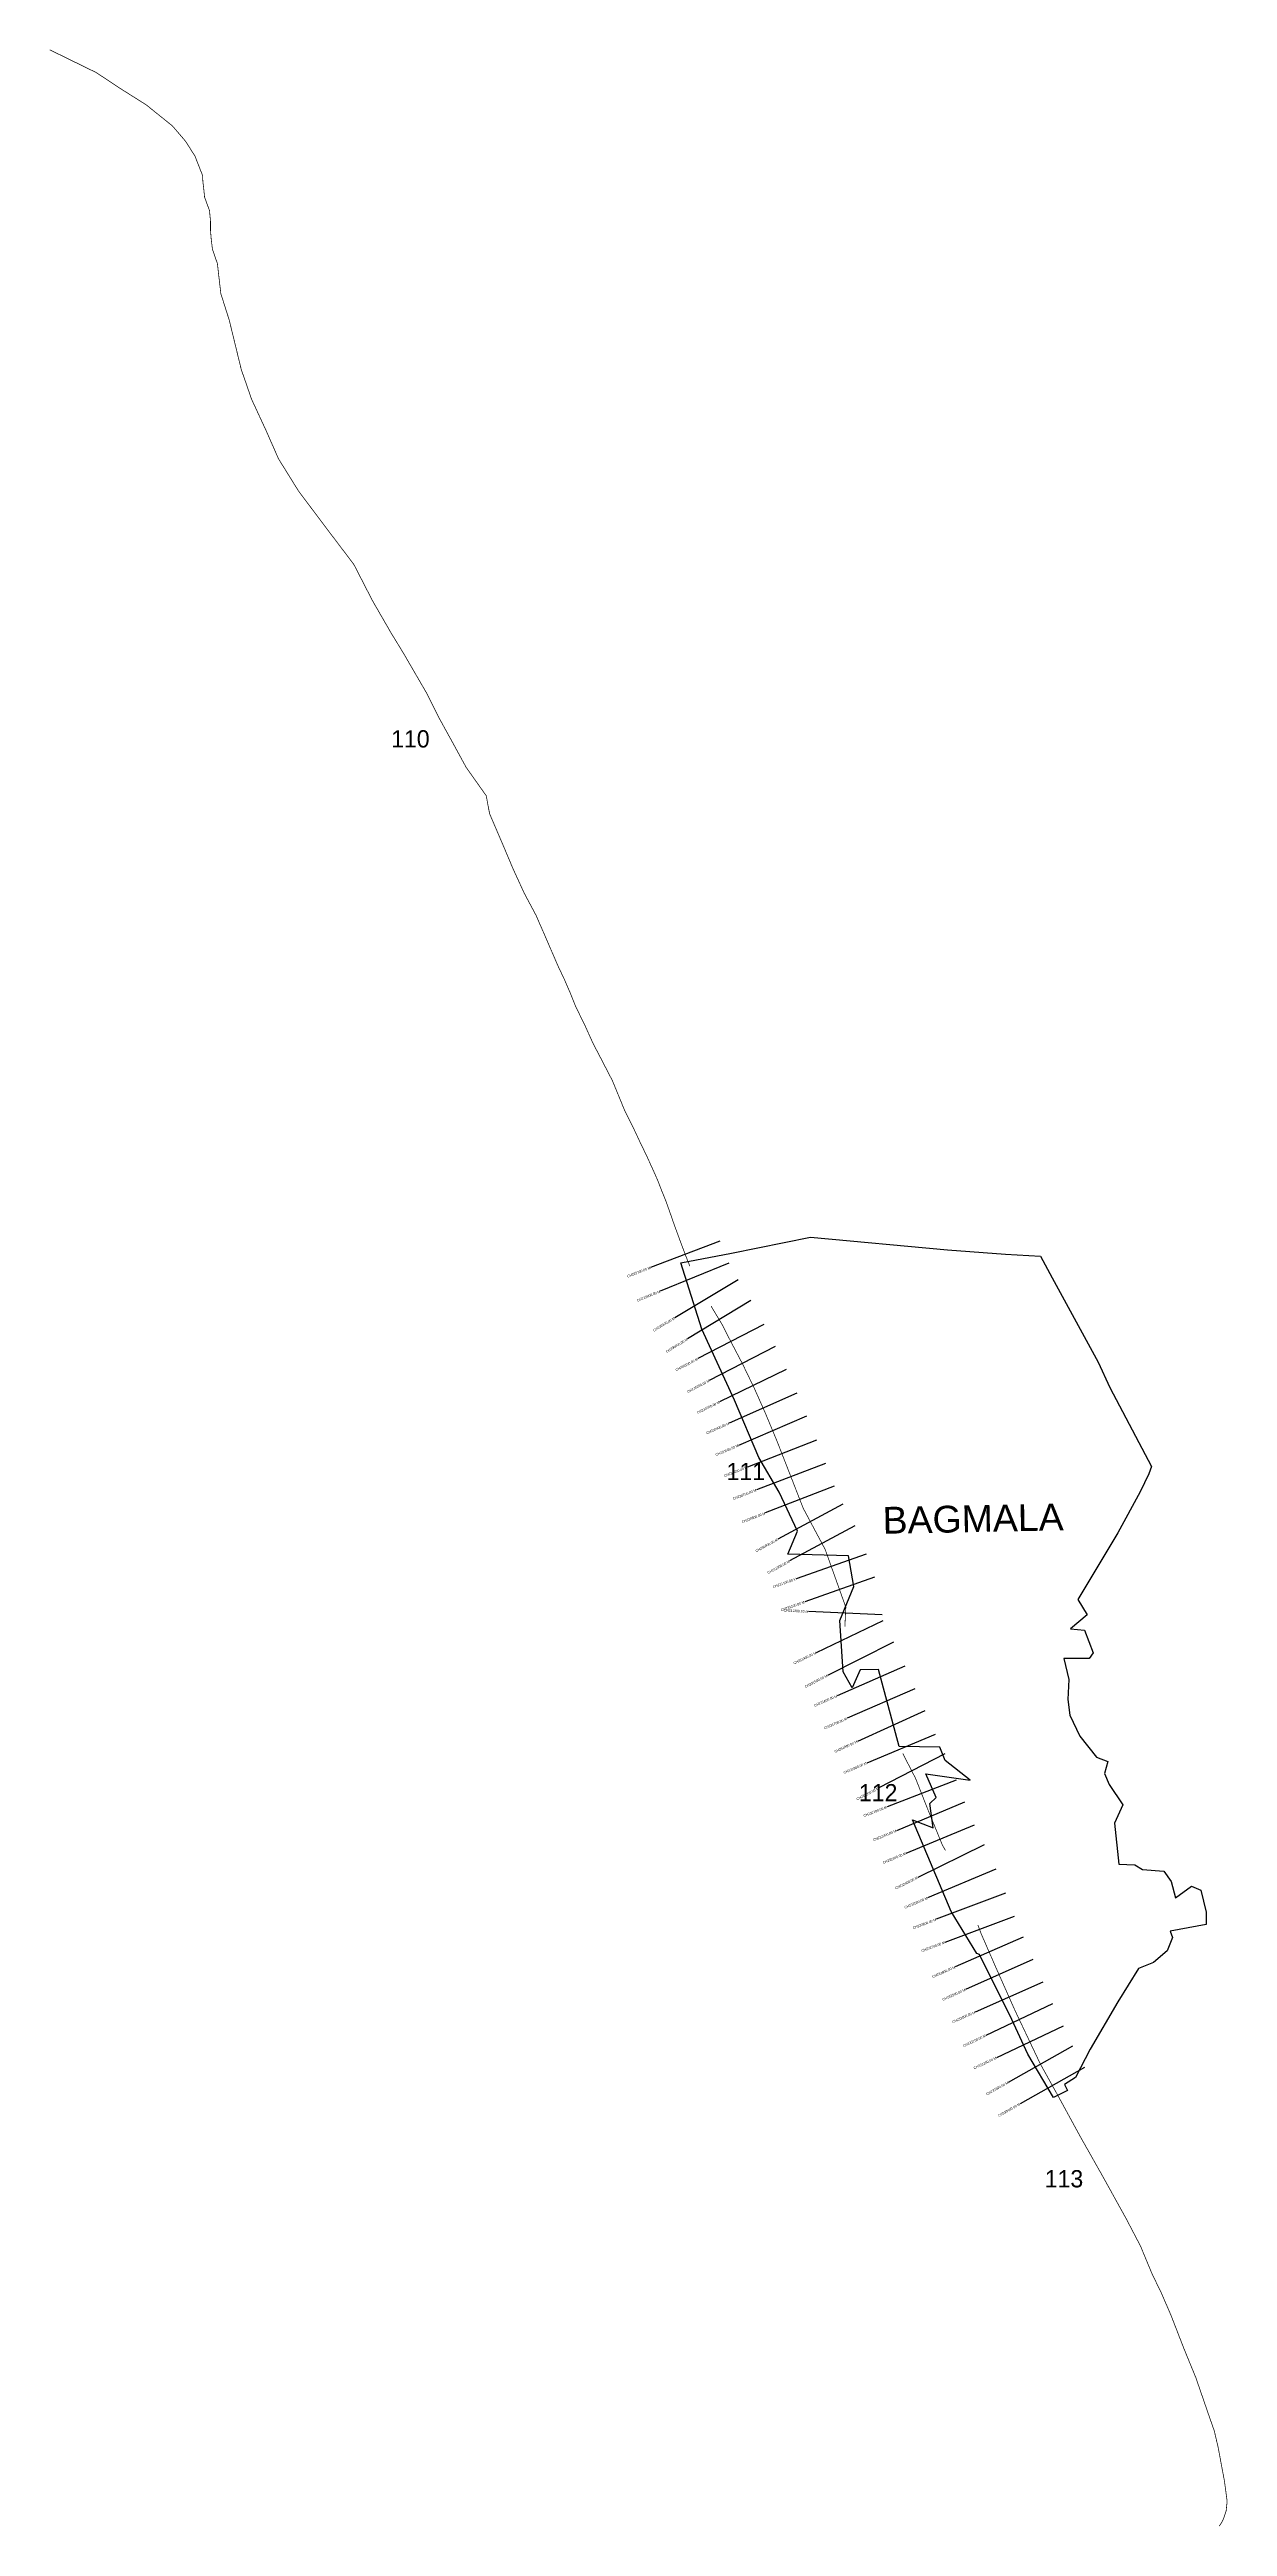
# Model space of a CAD drawing. Header units: metres. Extents: x 276130 to 280909, y 2052040 to 2062087.
import ezdxf
from ezdxf.enums import TextEntityAlignment as Align

# ---------------------------------------------------------------- set-up
doc = ezdxf.new("R2010")
doc.units = ezdxf.units.M
for name, color, linetype in [('CS', 134, 'Continuous'), ('CSMark', 210, 'Continuous'), ('NATURALLY PROTECTED', 3, 'Continuous'), ('village', 3, 'Continuous'), ('VILLAGE NAME', 250, 'Continuous')]:
    doc.layers.add(name, color=color, linetype=linetype)

msp = doc.modelspace()

# ---------------------------------------------------------------- linework, layer by layer
at = {"color": 6}
msp.add_lwpolyline([(280364, 2055583), (280348, 2055561)], dxfattribs=at)
at = {"layer": 'CS'}
for p, q in [((278850, 2057253), (278569, 2057146)), ((278886, 2057164), (278608, 2057050)), ((278924, 2057097), (278667, 2056942)), ((278976, 2057012), (278719, 2056857)), ((279028, 2056915), (278761, 2056777)), ((279074, 2056826), (278807, 2056688)), ((279119, 2056733), (278849, 2056602)), ((279162, 2056637), (278888, 2056515)), ((279202, 2056543), (278926, 2056425)), ((279242, 2056446), (278962, 2056337)), ((279278, 2056352), (278998, 2056244)), ((279314, 2056259), (279034, 2056151)), ((279349, 2056186), (279085, 2056044)), ((279397, 2056098), (279133, 2055956)), ((279443, 2055984), (279160, 2055884)), ((279477, 2055890), (279194, 2055790)), ((279509, 2055737), (279210, 2055751)), ((279511, 2055713), (279241, 2055584)), ((279554, 2055626), (279286, 2055491)), ((279601, 2055529), (279326, 2055409)), ((279641, 2055437), (279366, 2055318)), ((279681, 2055348), (279408, 2055224)), ((279723, 2055252), (279446, 2055136)), ((279762, 2055174), (279495, 2055036)), ((279808, 2055067), (279528, 2054959)), ((279843, 2054977), (279566, 2054862)), ((279882, 2054885), (279605, 2054770)), ((279922, 2054804), (279653, 2054672)), ((279969, 2054706), (279693, 2054590)), ((280009, 2054608), (279728, 2054503)), ((280044, 2054514), (279763, 2054409)), ((280080, 2054430), (279805, 2054310)), ((280120, 2054339), (279846, 2054218)), ((280160, 2054247), (279886, 2054126)), ((280200, 2054160), (279929, 2054031)), ((280243, 2054069), (279972, 2053941)), ((280281, 2053988), (280019, 2053841)), ((280330, 2053901), (280068, 2053754))]:
    msp.add_line(p, q, dxfattribs=at)
at = {"layer": 'NATURALLY PROTECTED', "const_width": 3, "flags": 128}
for points in [[(276131, 2062086), (276319, 2061994), (276422, 2061926), (276522, 2061863), (276629, 2061777), (276682, 2061715), (276720, 2061655), (276751, 2061576), (276752, 2061553), (276756, 2061519), (276759, 2061488), (276779, 2061434), (276783, 2061391), (276783, 2061353), (276786, 2061318), (276791, 2061277), (276811, 2061219), (276825, 2061097), (276859, 2060990), (276908, 2060789), (276950, 2060668), (277008, 2060543), (277059, 2060427), (277141, 2060295), (277275, 2060117), (277365, 2059998), (277440, 2059852), (277515, 2059722), (277568, 2059635), (277658, 2059480), (277712, 2059373), (277771, 2059266), (277820, 2059176), (277902, 2059060), (277910, 2059016), (277916, 2058986), (277931, 2058951), (277971, 2058858), (278011, 2058763), (278056, 2058665), (278104, 2058575), (278152, 2058465), (278192, 2058372), (278218, 2058317), (278242, 2058262), (278264, 2058207), (278303, 2058127), (278336, 2058054), (278356, 2058016), (278414, 2057904), (278465, 2057780), (278497, 2057717), (278525, 2057657), (278554, 2057597), (278583, 2057533), (278598, 2057499), (278615, 2057455), (278629, 2057421), (278642, 2057385), (278664, 2057322), (278687, 2057259), (278714, 2057187), (278728, 2057152)], [(278814, 2056990), (278861, 2056912), (278885, 2056864), (278942, 2056755), (278988, 2056660), (279033, 2056559), (279083, 2056439), (279188, 2056170), (279277, 2056003), (279361, 2055768), (279357, 2055689)], [(279592, 2055175), (279594, 2055171), (279644, 2055074), (279694, 2054947), (279753, 2054803), (279765, 2054782)], [(279897, 2054479), (279910, 2054444), (279972, 2054302), (280049, 2054129), (280150, 2053916), (280219, 2053792), (280310, 2053625), (280397, 2053471), (280498, 2053289), (280557, 2053176), (280604, 2053063), (280641, 2052987), (280680, 2052897), (280732, 2052763), (280782, 2052641), (280827, 2052510), (280856, 2052427), (280872, 2052359), (280886, 2052283), (280897, 2052225), (280908, 2052143), (280907, 2052130), (280904, 2052102), (280895, 2052075), (280887, 2052057), (280876, 2052041)]]:
    msp.add_lwpolyline(points, dxfattribs=at)
at = {"layer": 'village', "color": 6}
msp.add_lwpolyline([(280348, 2055561), (280246, 2055561), (280266, 2055475), (280262, 2055394), (280270, 2055331), (280311, 2055246), (280378, 2055160), (280424, 2055143), (280410, 2055094), (280429, 2055049), (280485, 2054967), (280451, 2054892), (280468, 2054726), (280533, 2054724), (280565, 2054705), (280651, 2054698), (280681, 2054656), (280698, 2054590), (280763, 2054637), (280801, 2054620), (280823, 2054531), (280823, 2054482), (280677, 2054455), (280687, 2054428), (280665, 2054374), (280610, 2054327), (280548, 2054303), (280464, 2054167), (280353, 2053976), (280293, 2053861), (280248, 2053832), (280261, 2053808), (280204, 2053779), (280100, 2053955), (280034, 2054096), (279903, 2054360), (279893, 2054364), (279788, 2054534), (279631, 2054906), (279715, 2054873), (279702, 2054972), (279728, 2054997), (279686, 2055093), (279866, 2055067), (279764, 2055147), (279743, 2055201), (279578, 2055203), (279493, 2055516), (279419, 2055514), (279387, 2055442), (279350, 2055506), (279336, 2055715), (279393, 2055853), (279372, 2055977), (279125, 2055984), (279165, 2056077), (279091, 2056235), (279008, 2056376), (278909, 2056608), (278776, 2056896), (278692, 2057166), (278897, 2057204), (279217, 2057270), (279774, 2057218), (280009, 2057200), (280151, 2057193), (280198, 2057105), (280385, 2056762), (280432, 2056660), (280601, 2056339), (280590, 2056310), (280555, 2056236), (280465, 2056070), (280302, 2055800), (280340, 2055738), (280272, 2055681), (280330, 2055675), (280364, 2055583)], dxfattribs=at)

# ---------------------------------------------------------------- texts
at = {"char_height": 70, "attachment_point": 1}
for s, insert in [('110', (277516, 2059326)), ('111', (278877, 2056354)), ('112', (279414, 2055051)), ('113', (280168, 2053485))]:
    msp.add_mtext_dynamic_manual_height_columns(s, width=95.17, gutter_width=1, heights=[0], dxfattribs=dict(at, insert=insert))
at = {"layer": 'CSMark'}
for s, rotation, p in [('CH229700.00 M', 20.8367, (278568, 2057146)), ('CH229800.00 M', 22.1701, (278607, 2057050)), ('CH229900.00 M', 31.1493, (278666, 2056942)), ('CH230000.00 M', 31.1493, (278718, 2056856)), ('CH230100.00 M', 27.4276, (278760, 2056776)), ('CH230200.00 M', 27.4276, (278807, 2056688)), ('CH230300.00 M', 25.8738, (278848, 2056601)), ('CH230400.00 M', 23.8966, (278887, 2056515)), ('CH230500.00 M', 23.0183, (278925, 2056425)), ('CH230600.00 M', 21.1616, (278961, 2056337)), ('CH230700.00 M', 21.1616, (278997, 2056244)), ('CH230800.00 M', 21.1616, (279033, 2056150)), ('CH230900.00 M', 28.3199, (279084, 2056043)), ('CH231000.00 M', 28.3199, (279132, 2055955)), ('CH231100.00 M', 19.4837, (279160, 2055884)), ('CH231200.00 M', 19.4837, (279193, 2055790)), ('CH231300.00 M', 357.3054, (279209, 2055751)), ('CH231400.00 M', 25.5121, (279240, 2055584)), ('CH231500.00 M', 26.7823, (279285, 2055491)), ('CH231600.00 M', 23.4622, (279325, 2055409)), ('CH231700.00 M', 23.4622, (279365, 2055317)), ('CH231800.00 M', 24.4588, (279407, 2055224)), ('CH231900.00 M', 22.803, (279445, 2055136)), ('CH232000.00 M', 27.3482, (279494, 2055035)), ('CH232100.00 M', 21.2358, (279527, 2054958)), ('CH232200.00 M', 22.5405, (279565, 2054862)), ('CH232300.00 M', 22.5405, (279604, 2054770)), ('CH232400.00 M', 26.1576, (279652, 2054672)), ('CH232500.00 M', 22.8616, (279692, 2054589)), ('CH232600.00 M', 20.5031, (279727, 2054502)), ('CH232700.00 M', 20.5031, (279762, 2054409)), ('CH232800.00 M', 23.65, (279804, 2054309)), ('CH232900.00 M', 23.8345, (279845, 2054217)), ('CH233000.00 M', 23.8345, (279885, 2054126)), ('CH233100.00 M', 25.3376, (279928, 2054031)), ('CH233200.00 M', 25.3376, (279971, 2053941)), ('CH233300.00 M', 29.321, (280019, 2053841)), ('CH233400.00 M', 29.321, (280067, 2053754))]:
    msp.add_text(s, height=10, rotation=rotation, dxfattribs=at).set_placement(p, align=Align.MIDDLE_RIGHT)
at = {"layer": 'VILLAGE NAME', "insert": (279509, 2056175), "char_height": 108.75, "attachment_point": 1, "rotation": 1.1028}
msp.add_mtext_dynamic_manual_height_columns('{\\fArial|b0|i0|c0|p34;BAGMALA}', width=726.93, gutter_width=544, heights=[0], dxfattribs=at)

doc.saveas('drawing.dxf')
